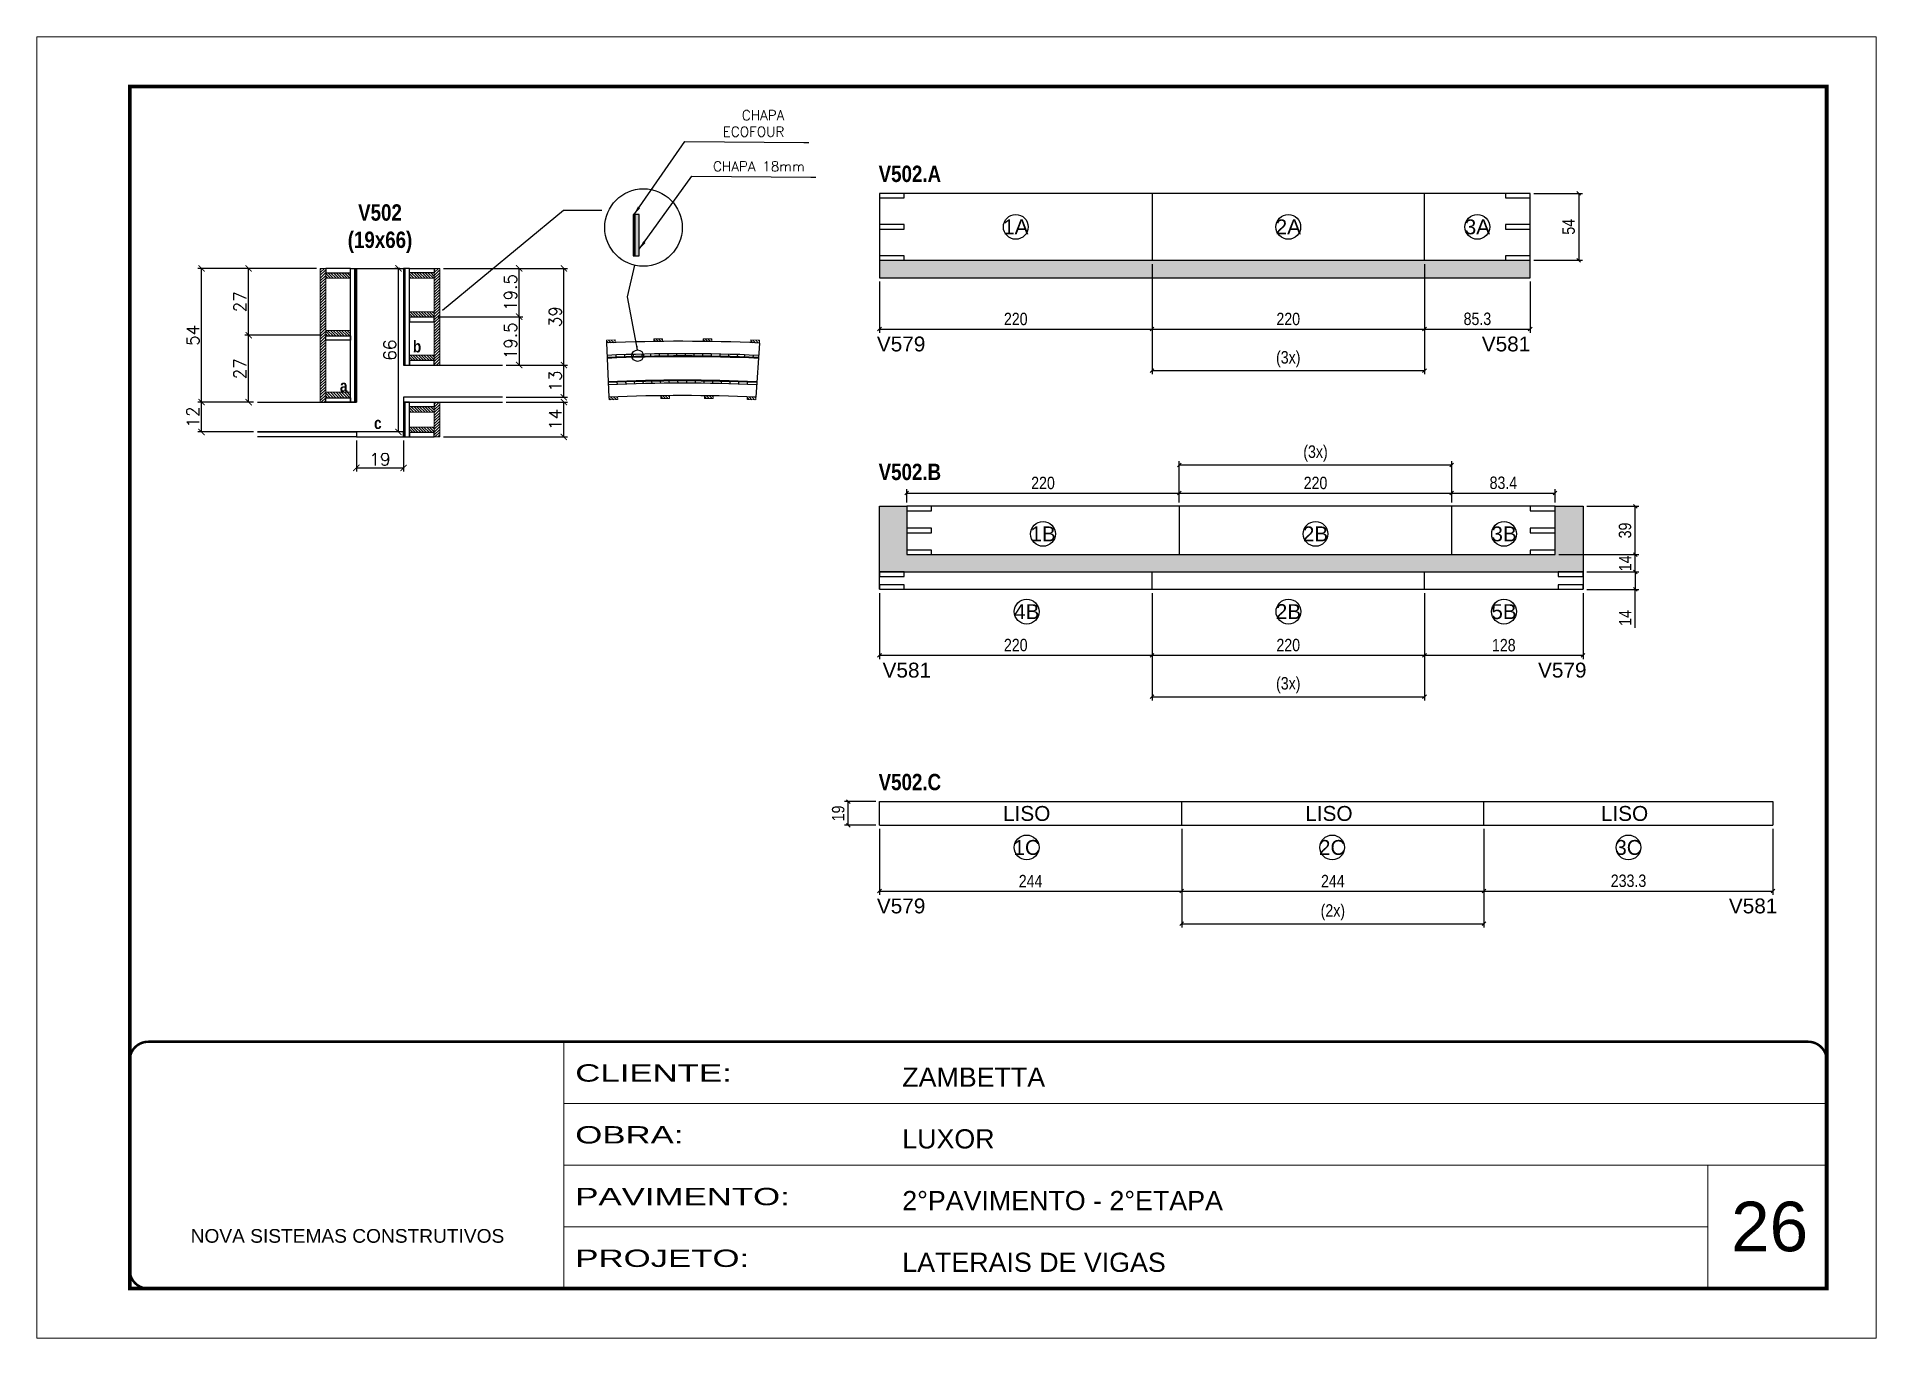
# Model space of a CAD drawing. Extents: x -15895 to 12929, y -2522 to 15173.
# Drawn here: x 4908 to 6393, y 6666 to 7716 of the extents above; entities that cross this region are included whole.
import ezdxf
from ezdxf.enums import TextEntityAlignment as Align

# ---------------------------------------------------------------- set-up
doc = ezdxf.new("R2010")
doc.units = 0
doc.header["$PDMODE"] = 35
doc.header["$PDSIZE"] = -10
doc.linetypes.add('CONTINUO', pattern=[0])
doc.linetypes.add('DASHED', pattern=[0.75, 0.5, -0.25])
for name, color, linetype in [('5', 5, 'Continuous'), ('COTA', 241, 'Continuous'), ('Cota Seção (2x)', 4, 'Continuous'), ('detalhes', 4, 'Continuous'), ('NOMENCLATURA', 7, 'Continuous'), ('Painéis', 200, 'Continuous'), ('Romaneio', 10, 'Continuous')]:
    doc.layers.add(name, color=color, linetype=linetype)
for name, color, linetype, lineweight in [('CARIMBO', 255, 'Continuous', 9), ('CONCRETO', 251, 'Continuous', 25), ('contorno de painel', 7, 'Continuous', 13), ('Folhas', 255, 'Continuous', 9), ('Hachura', 251, 'Continuous', 9), ('Madeira', 126, 'Continuous', 18), ('SARRAFO DE PRESSAO', 251, 'DASHED', 9)]:
    doc.layers.add(name, color=color, linetype=linetype, lineweight=lineweight)
doc.styles.add('ARIAL', font='arial.ttf')
doc.styles.add('COTA TECNICA', font='techl___.ttf', dxfattribs={"height": 10})
doc.styles.add('Romans', font='romans.shx')
doc.styles.get("Standard").update_dxf_attribs({"font": 'arial.ttf'})
doc.styles.add('TECNICA', font='techb___.ttf', dxfattribs={"height": 10})
doc.styles.add('Tecnologia', font='')
doc.styles.get('Tecnologia').set_extended_font_data('Forgotten Futurist')
doc.dimstyles.new('Cota Seção (2x)', dxfattribs={"dimtxt": 10, "dimasz": 5, "dimexe": 3, "dimexo": 3, "dimgap": 2, "dimtad": 3, "dimdec": 1, "dimlfac": 0.5, "dimzin": 12, "dimdsep": 46, "dimtxsty": 'Romans', "dimblk": 'ARCHTICK', "dimcen": 0, "dimclrd": 4, "dimclre": 4, "dimclrt": 1, "dimadec": 1, "dimazin": 3, "dimtfac": 1, "dimtdec": 1, "dimtmove": 0, "dimatfit": 3, "dimldrblk": 'OBLIQUE', "dimfxl": 1, "dimtolj": 1, "dimtzin": 12, "dimarcsym": 0})
doc.dimstyles.new('PAINEL', dxfattribs={"dimtxt": 10, "dimasz": 3, "dimexe": 3, "dimexo": 3, "dimgap": 3, "dimtad": 1, "dimdec": 1, "dimzin": 12, "dimdsep": 46, "dimtxsty": 'COTA TECNICA', "dimblk1": 'OBLIQUE', "dimblk2": 'OBLIQUE', "dimsah": 1, "dimcen": 0.9, "dimclrd": 4, "dimclre": 4, "dimclrt": 240, "dimadec": 1, "dimazin": 3, "dimtfac": 1, "dimtdec": 1, "dimtmove": 0, "dimatfit": 3, "dimfxl": 1, "dimtolj": 1, "dimtzin": 12, "dimarcsym": 0})
pattern_1 = [(315, (28126.947, -708.0763), (1.12253202, 1.12253202), [])]
pattern_2 = [(225, (-3092.9148, -15442.2506), (1.12253202, -1.12253202), [])]

msp = doc.modelspace()

# ---------------------------------------------------------------- texts
at = {"color": 240, "char_height": 8, "attachment_point": 9, "style": 'Romans'}
for s, insert in [('\\A1;CHAPA  \\PECOFOUR', (5511.38, 7635.84)), ('\\A1;CHAPA 18mm', (5527.87, 7607.88))]:
    msp.add_mtext(s, dxfattribs=dict(at, insert=insert))
at = {"layer": '5', "linetype": 'Continuous'}
for s, rotation, p in [('V579', 0.00004, (5586.09, 7462.58)), ('V581', 0.00004, (6074.45, 7462.58)), ('V581', 359.99996, (5590.69, 7199.44)), ('V579', 359.99996, (6119.85, 7199.44)), ('V579', 0.00004, (5586.09, 7009.16)), ('V581', 0.00004, (6273.91, 7009.16))]:
    msp.add_text(s, height=12, rotation=rotation, dxfattribs=at).set_placement(p)
at = {"layer": 'CARIMBO', "style": 'ARIAL'}
msp.add_text('26', height=40, dxfattribs=at).set_placement((6275.73, 6736.55))
at = {"layer": 'detalhes', "style": 'TECNICA'}
for s, p in [('b', (5211.51, 7461.79)), ('a', (5152.61, 7429.93)), ('c', (5180.13, 7399.97))]:
    msp.add_text(s, height=9.6, dxfattribs=at).set_placement(p)
at = {"layer": 'NOMENCLATURA', "style": 'TECNICA'}
for s, p in [('V502.A', (5587.5, 7599.26)), ('V502.B', (5587.5, 7358.76)), ('V502.C', (5587.5, 7108.53))]:
    msp.add_text(s, height=13.2, dxfattribs=at).set_placement(p)
at = {"layer": 'NOMENCLATURA', "insert": (5184.96, 7581.26), "char_height": 13.2, "attachment_point": 2, "style": 'TECNICA'}
msp.add_mtext_dynamic_manual_height_columns('V502\\P(19x66)', width=300.2766, gutter_width=1, heights=[0], dxfattribs=at)
at = {"layer": 'Romaneio', "color": 255, "linetype": 'ByBlock', "style": 'ARIAL'}
for s, p in [('1A', (5698.22, 7563.07)), ('2A', (5918.22, 7563.07)), ('3A', (6070.87, 7563.07)), ('1B', (5720.22, 7315.37)), ('2B', (5940.22, 7315.37)), ('3B', (6092.42, 7315.37)), ('4B', (5707.03, 7252.64)), ('2B', (5918.34, 7252.64)), ('5B', (6092.34, 7252.64)), ('LISO', (5707.03, 7089.79)), ('LISO', (5951.03, 7089.79)), ('LISO', (6189.68, 7089.79)), ('1C', (5707.03, 7062.36)), ('2C', (5953.66, 7062.36)), ('3C', (6192.87, 7062.36))]:
    msp.add_text(s, height=12, dxfattribs=at).set_placement(p, align=Align.MIDDLE_CENTER)

# ---------------------------------------------------------------- blocks, each defined once
blk = doc.blocks.new('9999999999')
at = {"color": 30, "linetype": 'CONTINUO'}
for p, q in [((98564.6, 34230.2), (98564.6, 34429.4)), ((98564.6, 34379.6), (99584, 34379.6)), ((98564.6, 34329.8), (99488, 34329.8)), ((99584, 34329.8), (99488, 34329.8)), ((99488, 34329.8), (99488, 34230.2)), ((98564.6, 34280), (99488, 34280))]:
    blk.add_line(p, q, dxfattribs=at)
at = {"color": 30, "linetype": 'CONTINUO', "const_width": 2}
blk.add_lwpolyline([(99584, 34230.2), (99584, 34414.4, 0.414214), (99569, 34429.4), (98229, 34429.4, 0.414214), (98214, 34414.4), (98214, 34245.2, 0.414214), (98229, 34230.2), (99584, 34230.2)], format="xyb", dxfattribs=at)
at = {"layer": 'Folhas'}
blk.add_lwpolyline([(98139, 34190.2), (99624, 34190.2), (99624, 35240.2), (98139, 35240.2)], close=True, dxfattribs=at)
at = {"layer": 'Folhas', "color": 30, "const_width": 3}
blk.add_lwpolyline([(98214, 34230.2), (99584, 34230.2), (99584, 35200.2), (98214, 35200.2)], close=True, dxfattribs=at)
at = {"color": 7, "linetype": 'Continuous', "ltscale": 5, "style": 'ARIAL'}
for s, height, p in [('ZAMBETTA', 15.48, (98837.7, 34393.1)), ('LUXOR', 15.48, (98837.7, 34343.3)), ('2°PAVIMENTO - 2°ETAPA', 15.483, (98837.7, 34293.5)), ('NOVA SISTEMAS CONSTRUTIVOS', 11.059, (98263.2, 34267.2)), ('LATERAIS DE VIGAS', 15.483, (98837.7, 34243.7))]:
    blk.add_text(s, height=height, dxfattribs=at).set_placement(p)
at = {"layer": 'Folhas', "color": 7, "style": 'Tecnologia', "width": 1.5}
for s, p in [('CLIENTE:', (98573.7, 34397.2)), ('OBRA:', (98573.7, 34347.3)), ('PAVIMENTO:', (98573.7, 34297.5)), ('PROJETO:', (98573.7, 34247.7))]:
    blk.add_text(s, height=14, dxfattribs=at).set_placement(p)
blk = doc.blocks.new('_ArchTick')
at = {"color": 0, "linetype": 'ByBlock', "const_width": 0.15}
blk.add_lwpolyline([(-0.5, -0.5), (0.5, 0.5)], dxfattribs=at)
blk = doc.blocks.new('*D835')
at = {"layer": 'COTA', "color": 4, "lineweight": -2, "transparency": 16777216}
for p, q in [((5286.9, 7421.6), (5336.4, 7421.6)), ((5333.4, 7393.6), (5333.4, 7421.6)), ((5236.1, 7393.6), (5336.4, 7393.6))]:
    blk.add_line(p, q, dxfattribs=at)
at = {"layer": 'Defpoints', "color": 0, "transparency": 16777216}
for p in [(5283.9, 7421.6), (5333.4, 7421.6), (5233.1, 7393.6)]:
    blk.add_point(p, dxfattribs=at)
at = {"layer": 'COTA', "color": 4, "lineweight": -2, "transparency": 16777216, "xscale": 5, "yscale": 5, "zscale": 5}
for p, rotation in [((5333.4, 7421.6), 90), ((5333.4, 7393.6), 270)]:
    blk.add_blockref('_ArchTick', p, dxfattribs=dict(at, rotation=rotation))
at = {"layer": 'COTA', "color": 1, "transparency": 16777216, "insert": (5326.4, 7407.8), "char_height": 10, "attachment_point": 5, "rotation": 90, "style": 'Romans'}
blk.add_mtext('\\A1;14', dxfattribs=at)
blk = doc.blocks.new('_Oblique')
at = {"color": 0, "linetype": 'ByBlock', "lineweight": -2}
blk.add_line((-0.5, -0.5), (0.5, 0.5), dxfattribs=at)
blk = doc.blocks.new('*D836')
at = {"layer": 'COTA', "color": 4, "lineweight": -2, "transparency": 16777216}
for p, q in [((5286.9, 7451.6), (5336.4, 7451.6)), ((5333.4, 7425.6), (5333.4, 7451.6)), ((5286.9, 7425.6), (5336.4, 7425.6))]:
    blk.add_line(p, q, dxfattribs=at)
at = {"layer": 'Defpoints', "color": 0, "transparency": 16777216}
for p in [(5283.9, 7451.6), (5333.4, 7451.6), (5283.9, 7425.6)]:
    blk.add_point(p, dxfattribs=at)
at = {"layer": 'COTA', "color": 4, "lineweight": -2, "transparency": 16777216, "xscale": 5, "yscale": 5, "zscale": 5}
for p, rotation in [((5333.4, 7451.6), 90), ((5333.4, 7425.6), 270)]:
    blk.add_blockref('_ArchTick', p, dxfattribs=dict(at, rotation=rotation))
at = {"layer": 'COTA', "color": 1, "transparency": 16777216, "insert": (5326.4, 7438.6), "char_height": 10, "attachment_point": 5, "rotation": 90, "style": 'Romans'}
blk.add_mtext('\\A1;13', dxfattribs=at)
blk = doc.blocks.new('*D837')
at = {"layer": 'COTA', "color": 4, "lineweight": -2, "transparency": 16777216}
for p, q in [((5236.1, 7529.6), (5336.4, 7529.6)), ((5333.4, 7451.6), (5333.4, 7529.6)), ((5286.9, 7451.6), (5336.4, 7451.6))]:
    blk.add_line(p, q, dxfattribs=at)
at = {"layer": 'Defpoints', "color": 0, "transparency": 16777216}
for p in [(5233.1, 7529.6), (5333.4, 7529.6), (5283.9, 7451.6)]:
    blk.add_point(p, dxfattribs=at)
at = {"layer": 'COTA', "color": 4, "lineweight": -2, "transparency": 16777216, "xscale": 5, "yscale": 5, "zscale": 5}
for p, rotation in [((5333.4, 7529.6), 90), ((5333.4, 7451.6), 270)]:
    blk.add_blockref('_ArchTick', p, dxfattribs=dict(at, rotation=rotation))
at = {"layer": 'COTA', "color": 1, "transparency": 16777216, "insert": (5326.4, 7490.6), "char_height": 10, "attachment_point": 5, "rotation": 90, "style": 'Romans'}
blk.add_mtext('\\A1;39', dxfattribs=at)
blk = doc.blocks.new('*D838')
at = {"layer": 'COTA', "color": 4, "lineweight": -2, "transparency": 16777216}
for p, q in [((5200.9, 7529.6), (5196.9, 7529.6)), ((5199.9, 7397.6), (5199.9, 7529.6)), ((5200.9, 7397.6), (5196.9, 7397.6))]:
    blk.add_line(p, q, dxfattribs=at)
at = {"layer": 'Defpoints', "color": 0, "transparency": 16777216}
for p in [(5199.9, 7529.6), (5203.9, 7529.6), (5203.9, 7397.6)]:
    blk.add_point(p, dxfattribs=at)
at = {"layer": 'COTA', "color": 4, "lineweight": -2, "transparency": 16777216, "xscale": 5, "yscale": 5, "zscale": 5}
for p, rotation in [((5199.9, 7529.6), 90), ((5199.9, 7397.6), 270)]:
    blk.add_blockref('_ArchTick', p, dxfattribs=dict(at, rotation=rotation))
at = {"layer": 'COTA', "color": 1, "transparency": 16777216, "insert": (5192.9, 7463.6), "char_height": 10, "attachment_point": 5, "rotation": 90, "style": 'Romans'}
blk.add_mtext('\\A1;66', dxfattribs=at)
blk = doc.blocks.new('*D839')
at = {"layer": 'COTA', "color": 4, "lineweight": -2, "transparency": 16777216}
for p, q in [((5165.9, 7390.6), (5165.9, 7365.6)), ((5203.9, 7390.6), (5203.9, 7365.6)), ((5165.9, 7368.6), (5203.9, 7368.6))]:
    blk.add_line(p, q, dxfattribs=at)
at = {"layer": 'Defpoints', "color": 0, "transparency": 16777216}
for p in [(5165.9, 7393.6), (5203.9, 7393.6), (5203.9, 7368.6)]:
    blk.add_point(p, dxfattribs=at)
at = {"layer": 'COTA', "color": 4, "lineweight": -2, "transparency": 16777216, "xscale": 5, "yscale": 5, "zscale": 5, "rotation": 180}
blk.add_blockref('_ArchTick', (5165.9, 7368.6), dxfattribs=at)
at = {"layer": 'COTA', "color": 4, "lineweight": -2, "transparency": 16777216, "xscale": 5, "yscale": 5, "zscale": 5}
blk.add_blockref('_ArchTick', (5203.9, 7368.6), dxfattribs=at)
at = {"layer": 'COTA', "color": 1, "transparency": 16777216, "insert": (5184.9, 7375.6), "char_height": 10, "attachment_point": 5, "style": 'Romans'}
blk.add_mtext('\\A1;19', dxfattribs=at)
blk = doc.blocks.new('*D840')
at = {"layer": 'COTA', "color": 4, "lineweight": -2, "transparency": 16777216}
for p, q in [((5231.7, 7490.6), (5300.3, 7490.6)), ((5297.3, 7490.6), (5297.3, 7451.6)), ((5286.9, 7451.6), (5300.3, 7451.6))]:
    blk.add_line(p, q, dxfattribs=at)
at = {"layer": 'Defpoints', "color": 0, "transparency": 16777216}
for p in [(5228.7, 7490.6), (5283.9, 7451.6), (5297.3, 7451.6)]:
    blk.add_point(p, dxfattribs=at)
at = {"layer": 'COTA', "color": 4, "lineweight": -2, "transparency": 16777216, "xscale": 5, "yscale": 5, "zscale": 5}
for p, rotation in [((5297.3, 7490.6), 90), ((5297.3, 7451.6), 270)]:
    blk.add_blockref('_ArchTick', p, dxfattribs=dict(at, rotation=rotation))
at = {"layer": 'COTA', "color": 1, "transparency": 16777216, "insert": (5290.3, 7471.1), "char_height": 10, "attachment_point": 5, "rotation": 90, "style": 'Romans'}
blk.add_mtext('\\A1;19.5', dxfattribs=at)
blk = doc.blocks.new('*D841')
at = {"layer": 'COTA', "color": 4, "lineweight": -2, "transparency": 16777216}
for p, q in [((5236.1, 7529.6), (5300.3, 7529.6)), ((5297.3, 7490.6), (5297.3, 7529.6)), ((5231.7, 7490.6), (5300.3, 7490.6))]:
    blk.add_line(p, q, dxfattribs=at)
at = {"layer": 'Defpoints', "color": 0, "transparency": 16777216}
for p in [(5233.1, 7529.6), (5297.3, 7529.6), (5228.7, 7490.6)]:
    blk.add_point(p, dxfattribs=at)
at = {"layer": 'COTA', "color": 4, "lineweight": -2, "transparency": 16777216, "xscale": 5, "yscale": 5, "zscale": 5}
for p, rotation in [((5297.3, 7529.6), 90), ((5297.3, 7490.6), 270)]:
    blk.add_blockref('_ArchTick', p, dxfattribs=dict(at, rotation=rotation))
at = {"layer": 'COTA', "color": 1, "transparency": 16777216, "insert": (5290.3, 7510.1), "char_height": 10, "attachment_point": 5, "rotation": 90, "style": 'Romans'}
blk.add_mtext('\\A1;19.5', dxfattribs=at)
blk = doc.blocks.new('*D842')
at = {"layer": 'COTA', "color": 4, "lineweight": -2, "transparency": 16777216}
for p, q in [((5082.9, 7421.6), (5037.9, 7421.6)), ((5040.9, 7397.6), (5040.9, 7421.6)), ((5082.9, 7397.6), (5037.9, 7397.6))]:
    blk.add_line(p, q, dxfattribs=at)
at = {"layer": 'Defpoints', "color": 0, "transparency": 16777216}
for p in [(5040.9, 7421.6), (5085.9, 7421.6), (5085.9, 7397.6)]:
    blk.add_point(p, dxfattribs=at)
at = {"layer": 'COTA', "color": 4, "lineweight": -2, "transparency": 16777216, "xscale": 5, "yscale": 5, "zscale": 5}
for p, rotation in [((5040.9, 7421.6), 90), ((5040.9, 7397.6), 270)]:
    blk.add_blockref('_ArchTick', p, dxfattribs=dict(at, rotation=rotation))
at = {"layer": 'COTA', "color": 1, "transparency": 16777216, "insert": (5033.9, 7409.6), "char_height": 10, "attachment_point": 5, "rotation": 90, "style": 'Romans'}
blk.add_mtext('\\A1;12', dxfattribs=at)
blk = doc.blocks.new('*D843')
at = {"layer": 'COTA', "color": 4, "lineweight": -2, "transparency": 16777216}
for p, q in [((5133.7, 7529.6), (5037.9, 7529.6)), ((5040.9, 7421.6), (5040.9, 7529.6)), ((5082.9, 7421.6), (5037.9, 7421.6))]:
    blk.add_line(p, q, dxfattribs=at)
at = {"layer": 'Defpoints', "color": 0, "transparency": 16777216}
for p in [(5040.9, 7529.6), (5136.7, 7529.6), (5085.9, 7421.6)]:
    blk.add_point(p, dxfattribs=at)
at = {"layer": 'COTA', "color": 4, "lineweight": -2, "transparency": 16777216, "xscale": 5, "yscale": 5, "zscale": 5}
for p, rotation in [((5040.9, 7529.6), 90), ((5040.9, 7421.6), 270)]:
    blk.add_blockref('_ArchTick', p, dxfattribs=dict(at, rotation=rotation))
at = {"layer": 'COTA', "color": 1, "transparency": 16777216, "insert": (5033.9, 7475.6), "char_height": 10, "attachment_point": 5, "rotation": 90, "style": 'Romans'}
blk.add_mtext('\\A1;54', dxfattribs=at)
blk = doc.blocks.new('*D844')
at = {"layer": 'COTA', "color": 4, "lineweight": -2, "transparency": 16777216}
for p, q in [((5138.1, 7475.6), (5075.9, 7475.6)), ((5078.9, 7421.6), (5078.9, 7475.6)), ((5082.9, 7421.6), (5075.9, 7421.6))]:
    blk.add_line(p, q, dxfattribs=at)
at = {"layer": 'Defpoints', "color": 0, "transparency": 16777216}
for p in [(5078.9, 7475.6), (5141.1, 7475.6), (5085.9, 7421.6)]:
    blk.add_point(p, dxfattribs=at)
at = {"layer": 'COTA', "color": 4, "lineweight": -2, "transparency": 16777216, "xscale": 5, "yscale": 5, "zscale": 5}
for p, rotation in [((5078.9, 7475.6), 90), ((5078.9, 7421.6), 270)]:
    blk.add_blockref('_ArchTick', p, dxfattribs=dict(at, rotation=rotation))
at = {"layer": 'COTA', "color": 1, "transparency": 16777216, "insert": (5071.9, 7448.6), "char_height": 10, "attachment_point": 5, "rotation": 90, "style": 'Romans'}
blk.add_mtext('\\A1;27', dxfattribs=at)
blk = doc.blocks.new('*D845')
at = {"layer": 'COTA', "color": 4, "lineweight": -2, "transparency": 16777216}
for p, q in [((5133.7, 7529.6), (5075.9, 7529.6)), ((5078.9, 7475.6), (5078.9, 7529.6)), ((5138.1, 7475.6), (5075.9, 7475.6))]:
    blk.add_line(p, q, dxfattribs=at)
at = {"layer": 'Defpoints', "color": 0, "transparency": 16777216}
for p in [(5078.9, 7529.6), (5136.7, 7529.6), (5141.1, 7475.6)]:
    blk.add_point(p, dxfattribs=at)
at = {"layer": 'COTA', "color": 4, "lineweight": -2, "transparency": 16777216, "xscale": 5, "yscale": 5, "zscale": 5}
for p, rotation in [((5078.9, 7529.6), 90), ((5078.9, 7475.6), 270)]:
    blk.add_blockref('_ArchTick', p, dxfattribs=dict(at, rotation=rotation))
at = {"layer": 'COTA', "color": 1, "transparency": 16777216, "insert": (5071.9, 7502.6), "char_height": 10, "attachment_point": 5, "rotation": 90, "style": 'Romans'}
blk.add_mtext('\\A1;27', dxfattribs=at)
blk = doc.blocks.new('*D846')
at = {"layer": 'COTA', "color": 4, "lineweight": -2, "transparency": 16777216}
for p, q in [((5808.2, 7533.1), (5808.2, 7477.6)), ((5588.2, 7519.1), (5588.2, 7477.6)), ((5588.2, 7480.6), (5808.2, 7480.6))]:
    blk.add_line(p, q, dxfattribs=at)
at = {"layer": 'Defpoints', "color": 0, "transparency": 16777216}
for p in [(5808.2, 7536.1), (5588.2, 7522.1), (5808.2, 7480.6)]:
    blk.add_point(p, dxfattribs=at)
at = {"layer": 'COTA', "color": 4, "lineweight": -2, "transparency": 16777216, "xscale": 3, "yscale": 3, "zscale": 3, "rotation": 180}
blk.add_blockref('_Oblique', (5588.2, 7480.6), dxfattribs=at)
at = {"layer": 'COTA', "color": 4, "lineweight": -2, "transparency": 16777216, "xscale": 3, "yscale": 3, "zscale": 3}
blk.add_blockref('_Oblique', (5808.2, 7480.6), dxfattribs=at)
at = {"layer": 'COTA', "color": 240, "transparency": 16777216, "insert": (5698.2, 7488.7), "char_height": 10, "attachment_point": 5, "style": 'COTA TECNICA'}
blk.add_mtext('\\A1;220', dxfattribs=at)
blk = doc.blocks.new('*D834')
at = {"layer": 'COTA', "color": 4, "lineweight": -2, "transparency": 16777216}
for p, q in [((6028.2, 7533.1), (6028.2, 7477.6)), ((6113.5, 7519.1), (6113.5, 7477.6)), ((6028.2, 7480.6), (6113.5, 7480.6))]:
    blk.add_line(p, q, dxfattribs=at)
at = {"layer": 'Defpoints', "color": 0, "transparency": 16777216}
for p in [(6028.2, 7536.1), (6113.5, 7522.1), (6113.5, 7480.6)]:
    blk.add_point(p, dxfattribs=at)
at = {"layer": 'COTA', "color": 4, "lineweight": -2, "transparency": 16777216, "xscale": 3, "yscale": 3, "zscale": 3, "rotation": 180}
blk.add_blockref('_Oblique', (6028.2, 7480.6), dxfattribs=at)
at = {"layer": 'COTA', "color": 4, "lineweight": -2, "transparency": 16777216, "xscale": 3, "yscale": 3, "zscale": 3}
blk.add_blockref('_Oblique', (6113.5, 7480.6), dxfattribs=at)
at = {"layer": 'COTA', "color": 240, "transparency": 16777216, "insert": (6070.9, 7488.8), "char_height": 10, "attachment_point": 5, "style": 'COTA TECNICA'}
blk.add_mtext('\\A1;85.3', dxfattribs=at)
blk = doc.blocks.new('*D847')
at = {"layer": 'COTA', "color": 4, "lineweight": -2, "transparency": 16777216}
for p, q in [((5808.2, 7533.1), (5808.2, 7477.6)), ((6028.2, 7533.1), (6028.2, 7477.6)), ((5808.2, 7480.6), (6028.2, 7480.6))]:
    blk.add_line(p, q, dxfattribs=at)
at = {"layer": 'Defpoints', "color": 0, "transparency": 16777216}
for p in [(5808.2, 7536.1), (6028.2, 7536.1), (6028.2, 7480.6)]:
    blk.add_point(p, dxfattribs=at)
at = {"layer": 'COTA', "color": 4, "lineweight": -2, "transparency": 16777216, "xscale": 3, "yscale": 3, "zscale": 3, "rotation": 180}
blk.add_blockref('_Oblique', (5808.2, 7480.6), dxfattribs=at)
at = {"layer": 'COTA', "color": 4, "lineweight": -2, "transparency": 16777216, "xscale": 3, "yscale": 3, "zscale": 3}
blk.add_blockref('_Oblique', (6028.2, 7480.6), dxfattribs=at)
at = {"layer": 'COTA', "color": 240, "transparency": 16777216, "insert": (5918.2, 7488.7), "char_height": 10, "attachment_point": 5, "style": 'COTA TECNICA'}
blk.add_mtext('\\A1;220', dxfattribs=at)
blk = doc.blocks.new('*D848')
at = {"layer": 'COTA', "color": 4, "lineweight": -2, "transparency": 16777216}
for p, q in [((5808.2, 7533.1), (5808.2, 7444.1)), ((6028.2, 7533.1), (6028.2, 7444.1)), ((5808.2, 7447.1), (6028.2, 7447.1))]:
    blk.add_line(p, q, dxfattribs=at)
at = {"layer": 'Defpoints', "color": 0, "transparency": 16777216}
for p in [(5808.2, 7536.1), (6028.2, 7536.1), (6028.2, 7447.1)]:
    blk.add_point(p, dxfattribs=at)
at = {"layer": 'COTA', "color": 4, "lineweight": -2, "transparency": 16777216, "xscale": 3, "yscale": 3, "zscale": 3, "rotation": 180}
blk.add_blockref('_Oblique', (5808.2, 7447.1), dxfattribs=at)
at = {"layer": 'COTA', "color": 4, "lineweight": -2, "transparency": 16777216, "xscale": 3, "yscale": 3, "zscale": 3}
blk.add_blockref('_Oblique', (6028.2, 7447.1), dxfattribs=at)
at = {"layer": 'COTA', "color": 240, "transparency": 16777216, "insert": (5918.2, 7456.3), "char_height": 10, "attachment_point": 5, "style": 'COTA TECNICA'}
blk.add_mtext('\\A1;(3x)', dxfattribs=at)
blk = doc.blocks.new('*D869')
at = {"layer": 'COTA', "color": 4, "lineweight": -2, "transparency": 16777216}
for p, q in [((5610.2, 7340.6), (5610.2, 7351.3)), ((5830.2, 7340.6), (5830.2, 7351.3)), ((5610.2, 7348.3), (5830.2, 7348.3))]:
    blk.add_line(p, q, dxfattribs=at)
at = {"layer": 'Defpoints', "color": 0, "transparency": 16777216}
for p in [(5610.2, 7337.6), (5830.2, 7348.3), (5830.2, 7337.6)]:
    blk.add_point(p, dxfattribs=at)
at = {"layer": 'COTA', "color": 4, "lineweight": -2, "transparency": 16777216, "xscale": 3, "yscale": 3, "zscale": 3, "rotation": 180}
blk.add_blockref('_Oblique', (5610.2, 7348.3), dxfattribs=at)
at = {"layer": 'COTA', "color": 4, "lineweight": -2, "transparency": 16777216, "xscale": 3, "yscale": 3, "zscale": 3}
blk.add_blockref('_Oblique', (5830.2, 7348.3), dxfattribs=at)
at = {"layer": 'COTA', "color": 240, "transparency": 16777216, "insert": (5720.2, 7356.4), "char_height": 10, "attachment_point": 5, "style": 'COTA TECNICA'}
blk.add_mtext('\\A1;220', dxfattribs=at)
blk = doc.blocks.new('*D870')
at = {"layer": 'COTA', "color": 4, "lineweight": -2, "transparency": 16777216}
for p, q in [((5830.2, 7340.6), (5830.2, 7351.3)), ((6050.2, 7340.6), (6050.2, 7351.3)), ((5830.2, 7348.3), (6050.2, 7348.3))]:
    blk.add_line(p, q, dxfattribs=at)
at = {"layer": 'Defpoints', "color": 0, "transparency": 16777216}
for p in [(5830.2, 7337.6), (6050.2, 7348.3), (6050.2, 7337.6)]:
    blk.add_point(p, dxfattribs=at)
at = {"layer": 'COTA', "color": 4, "lineweight": -2, "transparency": 16777216, "xscale": 3, "yscale": 3, "zscale": 3, "rotation": 180}
blk.add_blockref('_Oblique', (5830.2, 7348.3), dxfattribs=at)
at = {"layer": 'COTA', "color": 4, "lineweight": -2, "transparency": 16777216, "xscale": 3, "yscale": 3, "zscale": 3}
blk.add_blockref('_Oblique', (6050.2, 7348.3), dxfattribs=at)
at = {"layer": 'COTA', "color": 240, "transparency": 16777216, "insert": (5940.2, 7356.4), "char_height": 10, "attachment_point": 5, "style": 'COTA TECNICA'}
blk.add_mtext('\\A1;220', dxfattribs=at)
blk = doc.blocks.new('*D871')
at = {"layer": 'COTA', "color": 4, "lineweight": -2, "transparency": 16777216}
for p, q in [((6050.2, 7340.6), (6050.2, 7351.3)), ((6133.6, 7340.6), (6133.6, 7351.3)), ((6050.2, 7348.3), (6133.6, 7348.3))]:
    blk.add_line(p, q, dxfattribs=at)
at = {"layer": 'Defpoints', "color": 0, "transparency": 16777216}
for p in [(6050.2, 7337.6), (6133.6, 7348.3), (6133.6, 7337.6)]:
    blk.add_point(p, dxfattribs=at)
at = {"layer": 'COTA', "color": 4, "lineweight": -2, "transparency": 16777216, "xscale": 3, "yscale": 3, "zscale": 3, "rotation": 180}
blk.add_blockref('_Oblique', (6050.2, 7348.3), dxfattribs=at)
at = {"layer": 'COTA', "color": 4, "lineweight": -2, "transparency": 16777216, "xscale": 3, "yscale": 3, "zscale": 3}
blk.add_blockref('_Oblique', (6133.6, 7348.3), dxfattribs=at)
at = {"layer": 'COTA', "color": 240, "transparency": 16777216, "insert": (6091.9, 7356.5), "char_height": 10, "attachment_point": 5, "style": 'COTA TECNICA'}
blk.add_mtext('\\A1;83.4', dxfattribs=at)
blk = doc.blocks.new('*D872')
at = {"layer": 'COTA', "color": 4, "lineweight": -2, "transparency": 16777216}
for p, q in [((5830.2, 7340.6), (5830.2, 7374)), ((5830.2, 7371), (6050.2, 7371)), ((6050.2, 7340.6), (6050.2, 7374))]:
    blk.add_line(p, q, dxfattribs=at)
at = {"layer": 'Defpoints', "color": 0, "transparency": 16777216}
for p in [(6050.2, 7371), (5830.2, 7337.6), (6050.2, 7337.6)]:
    blk.add_point(p, dxfattribs=at)
at = {"layer": 'COTA', "color": 4, "lineweight": -2, "transparency": 16777216, "xscale": 3, "yscale": 3, "zscale": 3, "rotation": 180}
blk.add_blockref('_Oblique', (5830.2, 7371), dxfattribs=at)
at = {"layer": 'COTA', "color": 4, "lineweight": -2, "transparency": 16777216, "xscale": 3, "yscale": 3, "zscale": 3}
blk.add_blockref('_Oblique', (6050.2, 7371), dxfattribs=at)
at = {"layer": 'COTA', "color": 240, "transparency": 16777216, "insert": (5940.2, 7380.2), "char_height": 10, "attachment_point": 5, "style": 'COTA TECNICA'}
blk.add_mtext('\\A1;(3x)', dxfattribs=at)
blk = doc.blocks.new('*D873')
at = {"layer": 'COTA', "color": 4, "lineweight": -2, "transparency": 16777216}
for p, q in [((5588.2, 7267.6), (5588.2, 7214.4)), ((5808.2, 7267.6), (5808.2, 7214.4)), ((5588.2, 7217.4), (5808.2, 7217.4))]:
    blk.add_line(p, q, dxfattribs=at)
at = {"layer": 'Defpoints', "color": 0, "transparency": 16777216}
for p in [(5588.2, 7270.6), (5808.2, 7270.6), (5808.2, 7217.4)]:
    blk.add_point(p, dxfattribs=at)
at = {"layer": 'COTA', "color": 4, "lineweight": -2, "transparency": 16777216, "xscale": 3, "yscale": 3, "zscale": 3, "rotation": 180}
blk.add_blockref('_Oblique', (5588.2, 7217.4), dxfattribs=at)
at = {"layer": 'COTA', "color": 4, "lineweight": -2, "transparency": 16777216, "xscale": 3, "yscale": 3, "zscale": 3}
blk.add_blockref('_Oblique', (5808.2, 7217.4), dxfattribs=at)
at = {"layer": 'COTA', "color": 240, "transparency": 16777216, "insert": (5698.2, 7225.6), "char_height": 10, "attachment_point": 5, "style": 'COTA TECNICA'}
blk.add_mtext('\\A1;220', dxfattribs=at)
blk = doc.blocks.new('*D874')
at = {"layer": 'COTA', "color": 4, "lineweight": -2, "transparency": 16777216}
for p, q in [((5808.2, 7267.6), (5808.2, 7214.4)), ((6028.2, 7267.6), (6028.2, 7214.4)), ((5808.2, 7217.4), (6028.2, 7217.4))]:
    blk.add_line(p, q, dxfattribs=at)
at = {"layer": 'Defpoints', "color": 0, "transparency": 16777216}
for p in [(5808.2, 7270.6), (6028.2, 7270.6), (6028.2, 7217.4)]:
    blk.add_point(p, dxfattribs=at)
at = {"layer": 'COTA', "color": 4, "lineweight": -2, "transparency": 16777216, "xscale": 3, "yscale": 3, "zscale": 3, "rotation": 180}
blk.add_blockref('_Oblique', (5808.2, 7217.4), dxfattribs=at)
at = {"layer": 'COTA', "color": 4, "lineweight": -2, "transparency": 16777216, "xscale": 3, "yscale": 3, "zscale": 3}
blk.add_blockref('_Oblique', (6028.2, 7217.4), dxfattribs=at)
at = {"layer": 'COTA', "color": 240, "transparency": 16777216, "insert": (5918.2, 7225.6), "char_height": 10, "attachment_point": 5, "style": 'COTA TECNICA'}
blk.add_mtext('\\A1;220', dxfattribs=at)
blk = doc.blocks.new('*D875')
at = {"layer": 'COTA', "color": 4, "lineweight": -2, "transparency": 16777216}
for p, q in [((6028.2, 7267.6), (6028.2, 7214.4)), ((6156.2, 7267.6), (6156.2, 7214.4)), ((6028.2, 7217.4), (6156.2, 7217.4))]:
    blk.add_line(p, q, dxfattribs=at)
at = {"layer": 'Defpoints', "color": 0, "transparency": 16777216}
for p in [(6028.2, 7270.6), (6156.2, 7270.6), (6156.2, 7217.4)]:
    blk.add_point(p, dxfattribs=at)
at = {"layer": 'COTA', "color": 4, "lineweight": -2, "transparency": 16777216, "xscale": 3, "yscale": 3, "zscale": 3, "rotation": 180}
blk.add_blockref('_Oblique', (6028.2, 7217.4), dxfattribs=at)
at = {"layer": 'COTA', "color": 4, "lineweight": -2, "transparency": 16777216, "xscale": 3, "yscale": 3, "zscale": 3}
blk.add_blockref('_Oblique', (6156.2, 7217.4), dxfattribs=at)
at = {"layer": 'COTA', "color": 240, "transparency": 16777216, "insert": (6092.2, 7225.5), "char_height": 10, "attachment_point": 5, "style": 'COTA TECNICA'}
blk.add_mtext('\\A1;128', dxfattribs=at)
blk = doc.blocks.new('*D876')
at = {"layer": 'COTA', "color": 4, "lineweight": -2, "transparency": 16777216}
for p, q in [((5808.2, 7267.6), (5808.2, 7181)), ((6028.2, 7267.6), (6028.2, 7181)), ((5808.2, 7184), (6028.2, 7184))]:
    blk.add_line(p, q, dxfattribs=at)
at = {"layer": 'Defpoints', "color": 0, "transparency": 16777216}
for p in [(5808.2, 7270.6), (6028.2, 7270.6), (6028.2, 7184)]:
    blk.add_point(p, dxfattribs=at)
at = {"layer": 'COTA', "color": 4, "lineweight": -2, "transparency": 16777216, "xscale": 3, "yscale": 3, "zscale": 3, "rotation": 180}
blk.add_blockref('_Oblique', (5808.2, 7184), dxfattribs=at)
at = {"layer": 'COTA', "color": 4, "lineweight": -2, "transparency": 16777216, "xscale": 3, "yscale": 3, "zscale": 3}
blk.add_blockref('_Oblique', (6028.2, 7184), dxfattribs=at)
at = {"layer": 'COTA', "color": 240, "transparency": 16777216, "insert": (5918.2, 7193.3), "char_height": 10, "attachment_point": 5, "style": 'COTA TECNICA'}
blk.add_mtext('\\A1;(3x)', dxfattribs=at)
blk = doc.blocks.new('*D908')
at = {"layer": 'COTA', "color": 4, "lineweight": -2, "transparency": 16777216}
for p, q in [((6116.5, 7590.1), (6155.7, 7590.1)), ((6152.7, 7590.1), (6152.7, 7536.1)), ((6116.5, 7536.1), (6155.7, 7536.1))]:
    blk.add_line(p, q, dxfattribs=at)
at = {"layer": 'Defpoints', "color": 0, "transparency": 16777216}
for p in [(6113.5, 7590.1), (6113.5, 7536.1), (6152.7, 7536.1)]:
    blk.add_point(p, dxfattribs=at)
at = {"layer": 'COTA', "color": 4, "lineweight": -2, "transparency": 16777216, "xscale": 3, "yscale": 3, "zscale": 3}
for p, rotation in [((6152.7, 7590.1), 90), ((6152.7, 7536.1), 270)]:
    blk.add_blockref('_Oblique', p, dxfattribs=dict(at, rotation=rotation))
at = {"layer": 'COTA', "color": 240, "transparency": 16777216, "insert": (6144.6, 7563.1), "char_height": 10, "attachment_point": 5, "rotation": 90, "style": 'COTA TECNICA'}
blk.add_mtext('\\A1;54', dxfattribs=at)
blk = doc.blocks.new('*D909')
at = {"layer": 'COTA', "color": 4, "lineweight": -2, "transparency": 16777216}
for p, q in [((6159.2, 7284.6), (6201.3, 7284.6)), ((6198.3, 7284.6), (6198.3, 7270.6)), ((6159.2, 7270.6), (6201.3, 7270.6)), ((6198.3, 7239.5), (6198.3, 7270.6))]:
    blk.add_line(p, q, dxfattribs=at)
at = {"layer": 'Defpoints', "color": 0, "transparency": 16777216}
for p in [(6156.2, 7284.6), (6156.2, 7270.6), (6198.3, 7270.6)]:
    blk.add_point(p, dxfattribs=at)
at = {"layer": 'COTA', "color": 4, "lineweight": -2, "transparency": 16777216, "xscale": 3, "yscale": 3, "zscale": 3}
for p, rotation in [((6198.3, 7284.6), 90), ((6198.3, 7270.6), 270)]:
    blk.add_blockref('_Oblique', p, dxfattribs=dict(at, rotation=rotation))
at = {"layer": 'COTA', "color": 240, "transparency": 16777216, "insert": (6190.3, 7247.5), "char_height": 10, "attachment_point": 5, "rotation": 90, "style": 'COTA TECNICA'}
blk.add_mtext('\\A1;14', dxfattribs=at)
blk = doc.blocks.new('*D910')
at = {"layer": 'COTA', "color": 4, "lineweight": -2, "transparency": 16777216}
for p, q in [((6136.6, 7298.6), (6201.3, 7298.6)), ((6198.3, 7284.6), (6198.3, 7298.6)), ((6159.2, 7284.6), (6201.3, 7284.6))]:
    blk.add_line(p, q, dxfattribs=at)
at = {"layer": 'Defpoints', "color": 0, "transparency": 16777216}
for p in [(6133.6, 7298.6), (6198.3, 7298.6), (6156.2, 7284.6)]:
    blk.add_point(p, dxfattribs=at)
at = {"layer": 'COTA', "color": 4, "lineweight": -2, "transparency": 16777216, "xscale": 3, "yscale": 3, "zscale": 3}
for p, rotation in [((6198.3, 7298.6), 90), ((6198.3, 7284.6), 270)]:
    blk.add_blockref('_Oblique', p, dxfattribs=dict(at, rotation=rotation))
at = {"layer": 'COTA', "color": 240, "transparency": 16777216, "insert": (6190.3, 7291.6), "char_height": 10, "attachment_point": 5, "rotation": 90, "style": 'COTA TECNICA'}
blk.add_mtext('\\A1;14', dxfattribs=at)
blk = doc.blocks.new('*D911')
at = {"layer": 'COTA', "color": 4, "lineweight": -2, "transparency": 16777216}
for p, q in [((6159.2, 7337.6), (6201.3, 7337.6)), ((6198.3, 7298.6), (6198.3, 7337.6)), ((6136.6, 7298.6), (6201.3, 7298.6))]:
    blk.add_line(p, q, dxfattribs=at)
at = {"layer": 'Defpoints', "color": 0, "transparency": 16777216}
for p in [(6156.2, 7337.6), (6198.3, 7337.6), (6133.6, 7298.6)]:
    blk.add_point(p, dxfattribs=at)
at = {"layer": 'COTA', "color": 4, "lineweight": -2, "transparency": 16777216, "xscale": 3, "yscale": 3, "zscale": 3}
for p, rotation in [((6198.3, 7337.6), 90), ((6198.3, 7298.6), 270)]:
    blk.add_blockref('_Oblique', p, dxfattribs=dict(at, rotation=rotation))
at = {"layer": 'COTA', "color": 240, "transparency": 16777216, "insert": (6190.1, 7318.1), "char_height": 10, "attachment_point": 5, "rotation": 90, "style": 'COTA TECNICA'}
blk.add_mtext('\\A1;39', dxfattribs=at)
blk = doc.blocks.new('*D1178')
at = {"layer": 'COTA', "color": 4, "lineweight": -2, "transparency": 16777216}
for p, q in [((5588.2, 7077.3), (5588.2, 7024.2)), ((5832.2, 7077.3), (5832.2, 7024.2)), ((5588.2, 7027.2), (5832.2, 7027.2))]:
    blk.add_line(p, q, dxfattribs=at)
at = {"layer": 'Defpoints', "color": 0, "transparency": 16777216}
for p in [(5588.2, 7080.3), (5832.2, 7080.3), (5832.2, 7027.2)]:
    blk.add_point(p, dxfattribs=at)
at = {"layer": 'COTA', "color": 4, "lineweight": -2, "transparency": 16777216, "xscale": 3, "yscale": 3, "zscale": 3, "rotation": 180}
blk.add_blockref('_Oblique', (5588.2, 7027.2), dxfattribs=at)
at = {"layer": 'COTA', "color": 4, "lineweight": -2, "transparency": 16777216, "xscale": 3, "yscale": 3, "zscale": 3}
blk.add_blockref('_Oblique', (5832.2, 7027.2), dxfattribs=at)
at = {"layer": 'COTA', "color": 240, "transparency": 16777216, "insert": (5710.2, 7035.2), "char_height": 10, "attachment_point": 5, "style": 'COTA TECNICA'}
blk.add_mtext('\\A1;244', dxfattribs=at)
blk = doc.blocks.new('*D1179')
at = {"layer": 'COTA', "color": 4, "lineweight": -2, "transparency": 16777216}
for p, q in [((5832.2, 7077.3), (5832.2, 7024.2)), ((6076.2, 7077.3), (6076.2, 7024.2)), ((5832.2, 7027.2), (6076.2, 7027.2))]:
    blk.add_line(p, q, dxfattribs=at)
at = {"layer": 'Defpoints', "color": 0, "transparency": 16777216}
for p in [(5832.2, 7080.3), (6076.2, 7080.3), (6076.2, 7027.2)]:
    blk.add_point(p, dxfattribs=at)
at = {"layer": 'COTA', "color": 4, "lineweight": -2, "transparency": 16777216, "xscale": 3, "yscale": 3, "zscale": 3, "rotation": 180}
blk.add_blockref('_Oblique', (5832.2, 7027.2), dxfattribs=at)
at = {"layer": 'COTA', "color": 4, "lineweight": -2, "transparency": 16777216, "xscale": 3, "yscale": 3, "zscale": 3}
blk.add_blockref('_Oblique', (6076.2, 7027.2), dxfattribs=at)
at = {"layer": 'COTA', "color": 240, "transparency": 16777216, "insert": (5954.2, 7035.2), "char_height": 10, "attachment_point": 5, "style": 'COTA TECNICA'}
blk.add_mtext('\\A1;244', dxfattribs=at)
blk = doc.blocks.new('*D1180')
at = {"layer": 'COTA', "color": 4, "lineweight": -2, "transparency": 16777216}
for p, q in [((6076.2, 7077.3), (6076.2, 7024.2)), ((6309.5, 7077.3), (6309.5, 7024.2)), ((6076.2, 7027.2), (6309.5, 7027.2))]:
    blk.add_line(p, q, dxfattribs=at)
at = {"layer": 'Defpoints', "color": 0, "transparency": 16777216}
for p in [(6076.2, 7080.3), (6309.5, 7080.3), (6309.5, 7027.2)]:
    blk.add_point(p, dxfattribs=at)
at = {"layer": 'COTA', "color": 4, "lineweight": -2, "transparency": 16777216, "xscale": 3, "yscale": 3, "zscale": 3, "rotation": 180}
blk.add_blockref('_Oblique', (6076.2, 7027.2), dxfattribs=at)
at = {"layer": 'COTA', "color": 4, "lineweight": -2, "transparency": 16777216, "xscale": 3, "yscale": 3, "zscale": 3}
blk.add_blockref('_Oblique', (6309.5, 7027.2), dxfattribs=at)
at = {"layer": 'COTA', "color": 240, "transparency": 16777216, "insert": (6192.9, 7035.4), "char_height": 10, "attachment_point": 5, "style": 'COTA TECNICA'}
blk.add_mtext('\\A1;233.3', dxfattribs=at)
blk = doc.blocks.new('*D1181')
at = {"layer": 'COTA', "color": 4, "lineweight": -2, "transparency": 16777216}
for p, q in [((5832.2, 7077.3), (5832.2, 6997.8)), ((6076.2, 7077.3), (6076.2, 6997.8)), ((5832.2, 7000.8), (6076.2, 7000.8))]:
    blk.add_line(p, q, dxfattribs=at)
at = {"layer": 'Defpoints', "color": 0, "transparency": 16777216}
for p in [(5832.2, 7080.3), (6076.2, 7080.3), (6076.2, 7000.8)]:
    blk.add_point(p, dxfattribs=at)
at = {"layer": 'COTA', "color": 4, "lineweight": -2, "transparency": 16777216, "xscale": 3, "yscale": 3, "zscale": 3, "rotation": 180}
blk.add_blockref('_Oblique', (5832.2, 7000.8), dxfattribs=at)
at = {"layer": 'COTA', "color": 4, "lineweight": -2, "transparency": 16777216, "xscale": 3, "yscale": 3, "zscale": 3}
blk.add_blockref('_Oblique', (6076.2, 7000.8), dxfattribs=at)
at = {"layer": 'COTA', "color": 240, "transparency": 16777216, "insert": (5954.2, 7010), "char_height": 10, "attachment_point": 5, "style": 'COTA TECNICA'}
blk.add_mtext('\\A1;(2x)', dxfattribs=at)
blk = doc.blocks.new('*D1182')
at = {"layer": 'COTA', "color": 4, "lineweight": -2, "transparency": 16777216}
for p, q in [((5585.2, 7099.3), (5560, 7099.3)), ((5563, 7080.3), (5563, 7099.3)), ((5585.2, 7080.3), (5560, 7080.3))]:
    blk.add_line(p, q, dxfattribs=at)
at = {"layer": 'Defpoints', "color": 0, "transparency": 16777216}
for p in [(5563, 7099.3), (5588.2, 7099.3), (5588.2, 7080.3)]:
    blk.add_point(p, dxfattribs=at)
at = {"layer": 'COTA', "color": 4, "lineweight": -2, "transparency": 16777216, "xscale": 3, "yscale": 3, "zscale": 3}
for p, rotation in [((5563, 7099.3), 90), ((5563, 7080.3), 270)]:
    blk.add_blockref('_Oblique', p, dxfattribs=dict(at, rotation=rotation))
at = {"layer": 'COTA', "color": 240, "transparency": 16777216, "insert": (5554.9, 7089.8), "char_height": 10, "attachment_point": 5, "rotation": 90, "style": 'COTA TECNICA'}
blk.add_mtext('\\A1;19', dxfattribs=at)

# ---------------------------------------------------------------- dimensions: what is measured, and where the dimension line sits
at = {"layer": 'COTA'}
for base, p1, p2, dimstyle, picture, middle in [((6152.74, 7536.07), (6113.52, 7590.07), (6113.52, 7536.07), 'PAINEL', '*D908', (6144.63, 7563.07)), ((5078.95, 7529.57), (5141.13, 7475.57), (5136.73, 7529.57), 'Cota Seção (2x)', '*D845', (5071.95, 7502.57)), ((6198.35, 7337.62), (6133.62, 7298.62), (6156.22, 7337.62), 'PAINEL', '*D911', (6190.1, 7318.12))]:
    dim = msp.add_linear_dim(base=base, p1=p1, p2=p2, angle=90, dimstyle=dimstyle, override={"dimtmove": 1}, dxfattribs=at)
    dim.commit()
    dim.dimension.update_dxf_attribs({"geometry": picture, "text_midpoint": middle})
for base, p1, p2, dimstyle, picture, middle in [((5040.94, 7529.57), (5085.93, 7421.57), (5136.73, 7529.57), 'Cota Seção (2x)', '*D843', (5033.94, 7475.57)), ((5199.88, 7529.57), (5203.93, 7397.57), (5203.93, 7529.57), 'Cota Seção (2x)', '*D838', (5192.88, 7463.57)), ((5297.3, 7529.57), (5228.73, 7490.57), (5233.13, 7529.57), 'Cota Seção (2x)', '*D841', (5290.3, 7510.07)), ((5333.44, 7529.57), (5283.93, 7451.57), (5233.13, 7529.57), 'Cota Seção (2x)', '*D837', (5326.44, 7490.57)), ((5297.3, 7451.57), (5228.73, 7490.57), (5283.93, 7451.57), 'Cota Seção (2x)', '*D840', (5290.3, 7471.07)), ((5078.95, 7475.57), (5085.93, 7421.57), (5141.13, 7475.57), 'Cota Seção (2x)', '*D844', (5071.95, 7448.57)), ((5333.44, 7451.57), (5283.93, 7425.57), (5283.93, 7451.57), 'Cota Seção (2x)', '*D836', (5326.44, 7438.57)), ((5040.94, 7421.57), (5085.93, 7397.57), (5085.93, 7421.57), 'Cota Seção (2x)', '*D842', (5033.94, 7409.57)), ((5562.95, 7099.35), (5588.22, 7080.35), (5588.22, 7099.35), 'PAINEL', '*D1182', (5554.86, 7089.85))]:
    dim = msp.add_linear_dim(base=base, p1=p1, p2=p2, angle=90, dimstyle=dimstyle, dxfattribs=at)
    dim.commit()
    dim.dimension.update_dxf_attribs({"geometry": picture, "text_midpoint": middle})
for base, p1, p2, dimstyle, picture, middle in [((5808.22, 7480.59), (5588.22, 7522.07), (5808.22, 7536.07), 'PAINEL', '*D846', (5698.22, 7488.69)), ((6028.22, 7480.59), (5808.22, 7536.07), (6028.22, 7536.07), 'PAINEL', '*D847', (5918.22, 7488.69)), ((5203.93, 7368.63), (5165.93, 7393.57), (5203.93, 7393.57), 'Cota Seção (2x)', '*D839', (5184.93, 7375.63)), ((5830.22, 7348.27), (5610.22, 7337.62), (5830.22, 7337.62), 'PAINEL', '*D869', (5720.22, 7356.38)), ((5808.22, 7217.45), (5588.22, 7270.62), (5808.22, 7270.62), 'PAINEL', '*D873', (5698.22, 7225.55)), ((5832.22, 7027.17), (5588.22, 7080.35), (5832.22, 7080.35), 'PAINEL', '*D1178', (5710.22, 7035.24))]:
    dim = msp.add_linear_dim(base=base, p1=p1, p2=p2, dimstyle=dimstyle, dxfattribs=at)
    dim.commit()
    dim.dimension.update_dxf_attribs({"geometry": picture, "text_midpoint": middle})
for base, p1, p2, picture, middle in [((6028.22, 7447.08), (5808.22, 7536.07), (6028.22, 7536.07), '*D848', (5918.22, 7456.31)), ((6050.22, 7371.01), (5830.22, 7337.62), (6050.22, 7337.62), '*D872', (5940.22, 7380.23)), ((6028.22, 7184.05), (5808.22, 7270.62), (6028.22, 7270.62), '*D876', (5918.22, 7193.27))]:
    dim = msp.add_linear_dim(base=base, p1=p1, p2=p2, text='(3x)', dimstyle='PAINEL', dxfattribs=at)
    dim.commit()
    dim.dimension.update_dxf_attribs({"geometry": picture, "text_midpoint": middle})
for base, p1, p2, picture, middle in [((6113.52, 7480.59), (6028.22, 7536.07), (6113.52, 7522.07), '*D834', (6070.87, 7488.83)), ((6050.22, 7348.27), (5830.22, 7337.62), (6050.22, 7337.62), '*D870', (5940.22, 7356.38)), ((6133.62, 7348.27), (6050.22, 7337.62), (6133.62, 7337.62), '*D871', (6091.92, 7356.52)), ((6028.22, 7217.45), (5808.22, 7270.62), (6028.22, 7270.62), '*D874', (5918.22, 7225.55)), ((6156.22, 7217.45), (6028.22, 7270.62), (6156.22, 7270.62), '*D875', (6092.22, 7225.54)), ((6076.22, 7027.17), (5832.22, 7080.35), (6076.22, 7080.35), '*D1179', (5954.22, 7035.24)), ((6309.52, 7027.17), (6076.22, 7080.35), (6309.52, 7080.35), '*D1180', (6192.87, 7035.39))]:
    dim = msp.add_linear_dim(base=base, p1=p1, p2=p2, dimstyle='PAINEL', override={"dimtmove": 1}, dxfattribs=at)
    dim.commit()
    dim.dimension.update_dxf_attribs({"geometry": picture, "text_midpoint": middle})
dim = msp.add_linear_dim(base=(5333.44, 7421.57), p1=(5233.13, 7393.57), p2=(5283.93, 7421.57), angle=90, dimstyle='Cota Seção (2x)', dxfattribs=at)
dim.commit()
dim.dimension.update_dxf_attribs({"geometry": '*D835', "text_midpoint": (5333.44, 7407.77), "dimtype": 160})
for base, p2, picture, middle in [((6198.35, 7298.62), (6133.62, 7298.62), '*D910', (6198.35, 7291.62)), ((6198.35, 7270.62), (6156.22, 7270.62), '*D909', (6198.35, 7247.55))]:
    dim = msp.add_linear_dim(base=base, p1=(6156.22, 7284.62), p2=p2, angle=90, dimstyle='PAINEL', override={"dimtmove": 1}, dxfattribs=at)
    dim.commit()
    dim.dimension.update_dxf_attribs({"geometry": picture, "text_midpoint": middle, "dimtype": 160})
dim = msp.add_linear_dim(base=(6076.22, 7000.79), p1=(5832.22, 7080.35), p2=(6076.22, 7080.35), text='(2x)', dimstyle='PAINEL', override={"dimtmove": 1}, dxfattribs=at)
dim.commit()
dim.dimension.update_dxf_attribs({"geometry": '*D1181', "text_midpoint": (5954.22, 7010.01)})

# ---------------------------------------------------------------- hatches: boundary and pattern name
at = {"layer": 'COTA'}
h = msp.add_hatch(dxfattribs=at)
h.set_pattern_fill('AR-CONC', color=256, scale=0.03)
h.set_pattern_definition([(50, (1771.4285, -23.843), (5.46554, -0.4781726), [0.5715, -6.2865]), (355, (1771.4285, -23.843), (-1.0573026, 5.7317054), [0.4572, -5.0292175]), (100.451445, (1771.884, -23.8826), (4.4082374, 5.2535326), [0.4857003, -5.3427073]), (46.1842, (1771.4285, -22.319), (8.132371, -1.26127), [0.85725, -9.42975]), (96.63556, (1772.106, -22.424), (7.122124, 7.422784), [0.728551, -8.014068]), (351.18415, (1771.4285, -22.319), (7.122124, 7.422784), [0.685799, -7.543792]), (21, (1772.1905, -22.7), (4.5484317, -3.067956), [0.5715, -6.2865]), (326, (1772.1905, -22.7), (1.854061, 5.525639), [0.4572, -5.0292]), (71.451445, (1772.5695, -22.9554), (6.4024926, 2.457683), [0.4857003, -5.342698]), (37.5, (1771.4285, -23.8428), (0.0926581, 2.53665117), [0, -4.96824, 0, -5.1054, 0, -5.04825]), (7.5, (1771.4285, -23.8428), (2.0045899, 3.00541724), [0, -2.91084, 0, -4.85394, 0, -1.92405]), (327.5, (1769.7292, -23.8428), (4.06771786, -0.1718623), [0, -1.905, 0, -5.9436, 0, -7.8867]), (317.5, (1768.9672, -23.8428), (4.4438754, 0.7627947), [0, -2.4765, 0, -3.94716, 0, -5.6007])])
h.paths.add_polyline_path([(6113.52, 7522.07), (6113.52, 7536.07), (5588.22, 7536.07), (5588.22, 7522.07)])
h = msp.add_hatch(dxfattribs=at)
h.set_pattern_fill('AR-CONC', color=256, scale=0.03)
h.set_pattern_definition([(50, (1793.4285, -17.001), (5.46554, -0.4781726), [0.5715, -6.2865]), (355, (1793.4285, -17.001), (-1.0573026, 5.7317054), [0.4572, -5.0292175]), (100.451445, (1793.884, -17.041), (4.4082374, 5.2535326), [0.4857003, -5.3427073]), (46.1842, (1793.4285, -15.477), (8.132371, -1.26127), [0.85725, -9.42975]), (96.63556, (1794.106, -15.582), (7.122124, 7.422784), [0.728551, -8.014068]), (351.18415, (1793.4285, -15.477), (7.122124, 7.422784), [0.685799, -7.543792]), (21, (1794.1905, -15.858), (4.5484317, -3.067956), [0.5715, -6.2865]), (326, (1794.1905, -15.858), (1.854061, 5.525639), [0.4572, -5.0292]), (71.451445, (1794.5695, -16.114), (6.4024926, 2.457683), [0.4857003, -5.342698]), (37.5, (1793.4285, -17.001), (0.0926581, 2.53665117), [0, -4.96824, 0, -5.1054, 0, -5.04825]), (7.5, (1793.4285, -17.001), (2.0045899, 3.00541724), [0, -2.91084, 0, -4.85394, 0, -1.92405]), (327.5, (1791.7292, -17.001), (4.06771786, -0.1718623), [0, -1.905, 0, -5.9436, 0, -7.8867]), (317.5, (1790.9672, -17.001), (4.4438754, 0.7627947), [0, -2.4765, 0, -3.94716, 0, -5.6007])])
h.paths.add_polyline_path([(5610.22, 7337.62), (5588.22, 7337.62), (5588.22, 7284.62), (6156.22, 7284.62), (6156.22, 7337.62), (6133.62, 7337.62), (6133.62, 7298.62), (5610.22, 7298.62)])
at = {"layer": 'Hachura'}
h = msp.add_hatch(color=256, dxfattribs=at)
h.dxf.hatch_style = 1
h.paths.add_polyline_path([(5394.24, 7573.07), (5390.64, 7573.07), (5390.64, 7539.76), (5394.24, 7539.76)])
h = msp.add_hatch(dxfattribs=at)
h.set_pattern_fill('ANSI31', color=256, scale=0.5, angle=180, style=0)
h.set_pattern_definition(pattern_2)
h.paths.add_polyline_path([(5136.73, 7529.57), (5141.13, 7529.57), (5141.13, 7421.57), (5136.73, 7421.57)])
h = msp.add_hatch(dxfattribs=at)
h.set_pattern_fill('ANSI31', color=256, scale=0.5, angle=180, style=0)
h.set_pattern_definition(pattern_2)
h.paths.add_polyline_path([(5233.13, 7529.57), (5228.73, 7529.57), (5228.73, 7451.57), (5233.13, 7451.57)])
h = msp.add_hatch(dxfattribs=at)
h.set_pattern_fill('ANSI31', color=256, scale=0.5, angle=270, style=0)
h.set_pattern_definition(pattern_1)
h.paths.add_polyline_path([(5141.13, 7521.57), (5141.13, 7525.97), (5161.13, 7525.97), (5161.13, 7521.57)])
h = msp.add_hatch(dxfattribs=at)
h.set_pattern_fill('ANSI31', color=256, scale=0.5, angle=270, style=0)
h.set_pattern_definition(pattern_1)
h.paths.add_polyline_path([(5228.73, 7521.57), (5228.73, 7525.97), (5208.73, 7525.97), (5208.73, 7521.57)])
h = msp.add_hatch(dxfattribs=at)
h.set_pattern_fill('ANSI31', color=256, scale=0.5, angle=270, style=0)
h.set_pattern_definition([(315, (28126.947, -673.0763), (1.12253202, 1.12253202), [])])
h.paths.add_polyline_path([(5228.73, 7494.57), (5228.73, 7490.17), (5208.73, 7490.17), (5208.73, 7494.57)])
h = msp.add_hatch(dxfattribs=at)
h.set_pattern_fill('ANSI31', color=256, scale=0.5, angle=270, style=0)
h.set_pattern_definition([(315, (28126.947, -658.0763), (1.12253202, 1.12253202), [])])
h.paths.add_polyline_path([(5141.13, 7479.57), (5141.13, 7475.17), (5161.13, 7475.17), (5161.13, 7479.57)])
h = msp.add_hatch(dxfattribs=at)
h.set_pattern_fill('ANSI31', color=256, scale=0.5, angle=272.38709, style=0)
h.set_pattern_definition([(317.387087, (28676.491, 204.2419), (1.07480393, 1.16831193), [])])
h.paths.add_polyline_path([(5367.85, 7469.37), (5367.76, 7471.57), (5374.75, 7471.86), (5374.84, 7469.67)])
h = msp.add_hatch(dxfattribs=at)
h.set_pattern_fill('ANSI31', color=256, scale=0.5, angle=270.81463, style=0)
h.set_pattern_definition([(315.81463, (28506.436, -431.4773), (1.10645896, 1.13837815), [])])
h.paths.add_polyline_path([(5405.94, 7470.53), (5405.9, 7472.73), (5412.9, 7472.83), (5412.94, 7470.63)])
h = msp.add_hatch(dxfattribs=at)
h.set_pattern_fill('ANSI31', color=256, scale=0.5, angle=269.16676, style=0)
h.set_pattern_definition([(314.1667616, (28309.4859, -1092.412), (1.13873744, 1.10608918), [])])
h.paths.add_polyline_path([(5445.78, 7470.63), (5445.81, 7472.83), (5452.81, 7472.72), (5452.78, 7470.52)])
h = msp.add_hatch(dxfattribs=at)
h.set_pattern_fill('ANSI31', color=256, scale=0.5, angle=267.47985, style=0)
h.set_pattern_definition([(312.479846, (28085.9953, -1762.7518), (1.17080495, 1.07208769), [])])
h.paths.add_polyline_path([(5484.27, 7469.64), (5484.37, 7471.84), (5491.36, 7471.53), (5491.27, 7469.33)])
h = msp.add_hatch(dxfattribs=at)
h.set_pattern_fill('ANSI31', color=256, scale=0.5, angle=270, style=0)
h.set_pattern_definition([(315, (28126.947, -708.0763), (1.12253202, 1.12253202), [])])
h.paths.add_polyline_path([(5228.73, 7459.57), (5228.73, 7455.17), (5208.73, 7455.17), (5208.73, 7459.57)])
h = msp.add_hatch(dxfattribs=at)
h.set_pattern_fill('ANSI31', color=256, scale=0.5, angle=270, style=0)
h.set_pattern_definition(pattern_1)
h.paths.add_polyline_path([(5141.13, 7429.57), (5141.13, 7425.17), (5161.13, 7425.17), (5161.13, 7429.57)])
h = msp.add_hatch(dxfattribs=at)
h.set_pattern_fill('ANSI31', color=256, scale=0.5, angle=272.38636, style=0)
h.set_pattern_definition([(317.38636, (28678.4244, 157.9906), (1.07481877, 1.16829828), [])])
h.paths.add_polyline_path([(5369.88, 7423.42), (5369.78, 7425.62), (5376.78, 7425.91), (5376.87, 7423.71)])
h = msp.add_hatch(dxfattribs=at)
h.set_pattern_fill('ANSI31', color=256, scale=0.5, angle=270.60213, style=0)
h.set_pattern_definition([(315.60213, (28482.6209, -563.0193), (1.11067338, 1.13426667), [])])
h.paths.add_polyline_path([(5411.59, 7424.61), (5411.56, 7426.81), (5418.56, 7426.89), (5418.59, 7424.69)])
h = msp.add_hatch(dxfattribs=at)
h.set_pattern_fill('ANSI31', color=256, scale=0.5, angle=269.09011, style=0)
h.set_pattern_definition([(314.0901065, (28299.1929, -1169.012), (1.14021624, 1.10456469), [])])
h.paths.add_polyline_path([(5446.96, 7424.61), (5446.99, 7426.81), (5453.99, 7426.7), (5453.96, 7424.5)])
h = msp.add_hatch(dxfattribs=at)
h.set_pattern_fill('ANSI31', color=256, scale=0.5, angle=267.47985, style=0)
h.set_pattern_definition([(312.479846, (28083.036, -1808.6627), (1.17080495, 1.07208769), [])])
h.paths.add_polyline_path([(5481.31, 7423.73), (5481.41, 7425.92), (5488.4, 7425.62), (5488.31, 7423.42)])
h = msp.add_hatch(dxfattribs=at)
h.set_pattern_fill('ANSI31', color=256, scale=0.5, angle=270, style=0)
h.set_pattern_definition([(315, (28126.947, -816.0763), (1.12253202, 1.12253202), [])])
h.paths.add_polyline_path([(5228.73, 7413.57), (5228.73, 7417.97), (5208.73, 7417.97), (5208.73, 7413.57)])
h = msp.add_hatch(dxfattribs=at)
h.set_pattern_fill('ANSI31', color=256, scale=0.5, angle=180, style=0)
h.set_pattern_definition([(225, (-3092.9148, -15546.2506), (1.12253202, -1.12253202), [])])
h.paths.add_polyline_path([(5233.13, 7421.57), (5228.73, 7421.57), (5228.73, 7393.57), (5233.13, 7393.57)])
h = msp.add_hatch(dxfattribs=at)
h.set_pattern_fill('ANSI31', color=256, scale=0.5, angle=270, style=0)
h.set_pattern_definition([(315, (28126.947, -766.0763), (1.12253202, 1.12253202), [])])
h.paths.add_polyline_path([(5228.73, 7401.57), (5228.73, 7397.17), (5208.73, 7397.17), (5208.73, 7401.57)])

# ---------------------------------------------------------------- linework, layer by layer
at = {"layer": 'CONCRETO', "linetype": 'Continuous'}
for points in [[(5085.93, 7421.57), (5165.93, 7421.57), (5165.93, 7529.57), (5203.93, 7529.57), (5203.93, 7451.57), (5283.93, 7451.57)], [(5283.93, 7425.57), (5203.93, 7425.57), (5203.93, 7397.57), (5085.93, 7397.57)]]:
    msp.add_lwpolyline(points, dxfattribs=at)
at = {"layer": 'contorno de painel', "color": 5}
msp.add_line((5374.84, 7469.68), (5374.84, 7469.67), dxfattribs=at)
at = {"layer": 'COTA'}
for p, q in [((5588.22, 7536.07), (5588.22, 7522.07)), ((6113.52, 7522.07), (6113.52, 7536.07)), ((5588.22, 7522.07), (6113.52, 7522.07)), ((5588.22, 7337.62), (5610.22, 7337.62)), ((5588.22, 7284.62), (5588.22, 7337.62)), ((6133.62, 7337.62), (6156.22, 7337.62)), ((6156.22, 7337.62), (6156.22, 7284.62))]:
    msp.add_line(p, q, dxfattribs=at)
at = {"layer": 'Cota Seção (2x)', "color": 30, "true_color": 0xf26722}
for centre, radius in [((5397.65, 7562.52), 31.28), ((5392.93, 7459.15), 4.65)]:
    msp.add_circle(centre, radius, dxfattribs=at)
at = {"layer": 'Madeira'}
for points in [[(5136.73, 7529.57), (5141.13, 7529.57), (5141.13, 7421.57), (5136.73, 7421.57)], [(5233.13, 7529.57), (5228.73, 7529.57), (5228.73, 7451.57), (5233.13, 7451.57)], [(5141.13, 7521.57), (5141.13, 7525.97), (5161.13, 7525.97), (5161.13, 7521.57)], [(5228.73, 7521.57), (5228.73, 7525.97), (5208.73, 7525.97), (5208.73, 7521.57)], [(5228.73, 7494.57), (5228.73, 7490.17), (5208.73, 7490.17), (5208.73, 7494.57)], [(5141.13, 7479.57), (5141.13, 7475.17), (5161.13, 7475.17), (5161.13, 7479.57)], [(5367.85, 7469.37), (5367.76, 7471.57), (5374.75, 7471.86), (5374.84, 7469.67)], [(5405.94, 7470.53), (5405.9, 7472.73), (5412.9, 7472.83), (5412.94, 7470.63)], [(5445.78, 7470.63), (5445.81, 7472.83), (5452.81, 7472.72), (5452.78, 7470.52)], [(5484.27, 7469.64), (5484.37, 7471.84), (5491.36, 7471.53), (5491.27, 7469.33)], [(5228.73, 7459.57), (5228.73, 7455.17), (5208.73, 7455.17), (5208.73, 7459.57)], [(5141.13, 7429.57), (5141.13, 7425.17), (5161.13, 7425.17), (5161.13, 7429.57)], [(5369.88, 7423.42), (5369.78, 7425.62), (5376.78, 7425.91), (5376.87, 7423.71)], [(5411.59, 7424.61), (5411.56, 7426.81), (5418.56, 7426.89), (5418.59, 7424.69)], [(5446.96, 7424.61), (5446.99, 7426.81), (5453.99, 7426.7), (5453.96, 7424.5)], [(5481.31, 7423.73), (5481.41, 7425.92), (5488.4, 7425.62), (5488.31, 7423.42)], [(5228.73, 7413.57), (5228.73, 7417.97), (5208.73, 7417.97), (5208.73, 7413.57)], [(5233.13, 7421.57), (5228.73, 7421.57), (5228.73, 7393.57), (5233.13, 7393.57)], [(5228.73, 7401.57), (5228.73, 7397.17), (5208.73, 7397.17), (5208.73, 7401.57)]]:
    msp.add_lwpolyline(points, close=True, dxfattribs=at)
at = {"layer": 'Painéis', "linetype": 'ByBlock'}
for p, q in [((6113.52, 7590.07), (5588.22, 7590.07)), ((5588.22, 7590.07), (5588.22, 7536.07)), ((5808.22, 7590.07), (5808.22, 7536.07)), ((6028.22, 7536.07), (6028.22, 7590.07)), ((6113.52, 7536.07), (6113.52, 7590.07)), ((5588.22, 7536.07), (6113.52, 7536.07)), ((6133.62, 7337.62), (5610.22, 7337.62)), ((5610.22, 7337.62), (5610.22, 7298.62)), ((5830.22, 7337.62), (5830.22, 7298.62)), ((6050.22, 7298.62), (6050.22, 7337.62)), ((6133.62, 7298.62), (6133.62, 7337.62)), ((5610.22, 7298.62), (6133.62, 7298.62)), ((5588.22, 7284.62), (6156.22, 7284.62)), ((5588.22, 7270.62), (5588.22, 7284.62)), ((5808.22, 7270.62), (5808.22, 7284.62)), ((6028.22, 7270.62), (6028.22, 7284.62)), ((6156.22, 7284.62), (6156.22, 7270.62)), ((5588.22, 7270.62), (6156.22, 7270.62)), ((5588.22, 7099.35), (6309.52, 7099.35)), ((5588.22, 7080.35), (5588.22, 7099.35)), ((5832.22, 7080.35), (5832.22, 7099.35)), ((6076.22, 7080.35), (6076.22, 7099.35)), ((6309.52, 7099.35), (6309.52, 7080.35)), ((5588.22, 7080.35), (6309.52, 7080.35))]:
    msp.add_line(p, q, dxfattribs=at)
at = {"layer": 'Painéis'}
for p, q in [((5367.85, 7469.37), (5369.79, 7425.62)), ((5375.29, 7459.68), (5375.37, 7457.88)), ((5382.28, 7459.93), (5382.36, 7458.13)), ((5389.28, 7460.15), (5389.36, 7458.35)), ((5396.28, 7460.34), (5396.36, 7458.54)), ((5403.28, 7460.49), (5403.36, 7458.69)), ((5410.28, 7460.6), (5410.36, 7458.8)), ((5417.28, 7460.68), (5417.36, 7458.88)), ((5424.29, 7460.72), (5424.37, 7458.92)), ((5431.29, 7460.73), (5431.37, 7458.93)), ((5438.3, 7460.7), (5438.38, 7458.9)), ((5445.31, 7460.63), (5445.39, 7458.83)), ((5452.32, 7460.53), (5452.4, 7458.73)), ((5459.34, 7460.39), (5459.42, 7458.59)), ((5466.35, 7460.22), (5466.43, 7458.42)), ((5473.37, 7460.01), (5473.45, 7458.21)), ((5479.25, 7459.81), (5478.95, 7458.02)), ((5486.31, 7459.54), (5486, 7457.75)), ((5491.27, 7469.33), (5488.4, 7425.62)), ((5376.26, 7437.7), (5376.34, 7435.9)), ((5383.25, 7437.95), (5383.33, 7436.15)), ((5390.25, 7438.17), (5390.33, 7436.37)), ((5397.25, 7438.35), (5397.33, 7436.55)), ((5404.25, 7438.5), (5404.33, 7436.7)), ((5411.25, 7438.61), (5411.33, 7436.81)), ((5418.26, 7438.68), (5418.33, 7436.88)), ((5425.26, 7438.72), (5425.34, 7436.92)), ((5432.27, 7438.72), (5432.35, 7436.92)), ((5439.28, 7438.69), (5439.36, 7436.89)), ((5446.29, 7438.62), (5446.37, 7436.82)), ((5453.3, 7438.51), (5453.38, 7436.71)), ((5460.31, 7438.37), (5460.39, 7436.57)), ((5467.33, 7438.19), (5467.4, 7436.38)), ((5474.34, 7437.97), (5474.42, 7436.17)), ((5481.36, 7437.72), (5481.28, 7435.92))]:
    msp.add_line(p, q, dxfattribs=at)
at = {"layer": 'Painéis', "linetype": 'ByBlock'}
for points in [[(5588.22, 7586.47), (5608.22, 7586.47), (5608.22, 7590.07), (5588.22, 7590.07)], [(6093.52, 7586.47), (6113.52, 7586.47), (6113.52, 7590.07), (6093.52, 7590.07)], [(5588.22, 7561.27), (5608.22, 7561.27), (5608.22, 7564.87), (5588.22, 7564.87)], [(6093.52, 7561.27), (6113.52, 7561.27), (6113.52, 7564.87), (6093.52, 7564.87)], [(5141.13, 7525.97), (5161.13, 7525.97), (5161.13, 7529.57), (5141.13, 7529.57)], [(5228.73, 7525.97), (5208.73, 7525.97), (5208.73, 7529.57), (5228.73, 7529.57)], [(5588.22, 7536.07), (5608.22, 7536.07), (5608.22, 7539.67), (5588.22, 7539.67)], [(6093.52, 7536.07), (6113.52, 7536.07), (6113.52, 7539.67), (6093.52, 7539.67)], [(5228.73, 7490.17), (5208.73, 7490.17), (5208.73, 7486.57), (5228.73, 7486.57)], [(5141.13, 7475.17), (5161.13, 7475.17), (5161.13, 7471.57), (5141.13, 7471.57)], [(5228.73, 7455.17), (5208.73, 7455.17), (5208.73, 7451.57), (5228.73, 7451.57)], [(5141.13, 7425.17), (5161.13, 7425.17), (5161.13, 7421.57), (5141.13, 7421.57)], [(5228.73, 7417.97), (5208.73, 7417.97), (5208.73, 7421.57), (5228.73, 7421.57)], [(5228.73, 7397.17), (5208.73, 7397.17), (5208.73, 7393.57), (5228.73, 7393.57)], [(5610.22, 7334.02), (5630.22, 7334.02), (5630.22, 7337.62), (5610.22, 7337.62)], [(6113.62, 7334.02), (6133.62, 7334.02), (6133.62, 7337.62), (6113.62, 7337.62)], [(5610.22, 7316.32), (5630.22, 7316.32), (5630.22, 7319.92), (5610.22, 7319.92)], [(6113.62, 7316.32), (6133.62, 7316.32), (6133.62, 7319.92), (6113.62, 7319.92)], [(5610.22, 7298.62), (5630.22, 7298.62), (5630.22, 7302.22), (5610.22, 7302.22)], [(6113.62, 7298.62), (6133.62, 7298.62), (6133.62, 7302.22), (6113.62, 7302.22)], [(5588.22, 7281.02), (5608.22, 7281.02), (5608.22, 7284.62), (5588.22, 7284.62)], [(6136.22, 7281.02), (6156.22, 7281.02), (6156.22, 7284.62), (6136.22, 7284.62)], [(5588.22, 7270.62), (5608.22, 7270.62), (5608.22, 7274.22), (5588.22, 7274.22)], [(6136.22, 7270.62), (6156.22, 7270.62), (6156.22, 7274.22), (6136.22, 7274.22)]]:
    msp.add_lwpolyline(points, close=True, dxfattribs=at)
at = {"layer": 'Painéis'}
for points in [[(5390.64, 7573.07), (5389.44, 7573.07), (5389.44, 7539.76), (5390.64, 7539.76)], [(5394.24, 7573.07), (5390.64, 7573.07), (5390.64, 7539.76), (5394.24, 7539.76)], [(5161.13, 7529.57), (5164.73, 7529.57), (5164.73, 7421.57), (5161.13, 7421.57)], [(5164.73, 7529.57), (5165.93, 7529.57), (5165.93, 7421.57), (5164.73, 7421.57)], [(5205.13, 7529.57), (5203.93, 7529.57), (5203.93, 7451.57), (5205.13, 7451.57)], [(5208.73, 7529.57), (5205.13, 7529.57), (5205.13, 7451.57), (5208.73, 7451.57)], [(5205.13, 7421.57), (5203.93, 7421.57), (5203.93, 7393.57), (5205.13, 7393.57)], [(5208.73, 7421.57), (5205.13, 7421.57), (5205.13, 7393.57), (5208.73, 7393.57)], [(5203.93, 7393.57), (5203.93, 7397.57), (5165.93, 7397.57), (5165.93, 7393.57)]]:
    msp.add_lwpolyline(points, close=True, dxfattribs=at)
for points in [[(5283.93, 7425.57), (5203.93, 7425.57), (5203.93, 7421.57), (5283.93, 7421.57)], [(5085.93, 7397.57), (5165.93, 7397.57), (5165.93, 7393.57), (5085.93, 7393.57)]]:
    msp.add_lwpolyline(points, dxfattribs=at)
for radius, start in [(1386.4, 87.42964), (1376.4, 87.4382), (1374.6, 87.43975), (1374, 87.44027), (1355, 87.45691), (1354.4, 87.45744), (1352.6, 87.45904), (1342.6, 87.46802)]:
    msp.add_arc((5429.09, 6084.33), radius, start, 92.53173, dxfattribs=at)
at = {"layer": 'Romaneio', "color": 1, "linetype": 'ByBlock'}
for centre in [(5698.22, 7563.07), (5918.22, 7563.07), (6070.87, 7563.07), (5720.22, 7315.37), (5940.22, 7315.37), (6092.42, 7315.37), (5707.03, 7252.64), (5918.34, 7252.64), (6092.34, 7252.64), (5707.03, 7062.36), (5953.66, 7062.36), (6192.87, 7062.36)]:
    msp.add_circle(centre, 10, dxfattribs=at)

# ---------------------------------------------------------------- block references
at = {"layer": 'SARRAFO DE PRESSAO', "color": 6, "linetype": 'ByBlock'}
msp.add_blockref('9999999999', (-93231.11, -27523.8), dxfattribs=at)

msp.set_redraw_order([(e.dxf.handle, doc.entitydb.next_handle()) for e in msp.query("TEXT MTEXT ATTDEF DIMENSION ARC_DIMENSION")])  # texts and dimensions are drawn at this point

# ---------------------------------------------------------------- leaders
at = {"annotation_type": 0, "has_hookline": 1, "hookline_direction": 1, "horizontal_direction": (-1, 0, 0)}
for points in [[(5390.04, 7573.07), (5431.1, 7632.05), (5527.04, 7631.19)], [(5394.24, 7545.12), (5436.83, 7604.09), (5532.77, 7603.24)]]:
    msp.add_leader(points, dimstyle='PAINEL', override={"dimasz": 7}, dxfattribs=at)
at = {"layer": 'Painéis', "linetype": 'ByBlock'}
for points in [[(5235.31, 7495.94), (5332.99, 7576.67), (5364.16, 7576.67)], [(5392.93, 7463.8), (5384.78, 7506.49), (5390.65, 7532.04)]]:
    msp.add_leader(points, dimstyle='PAINEL', override={"dimgap": 3, "dimtad": 0}, dxfattribs=at)

doc.saveas('drawing.dxf')
